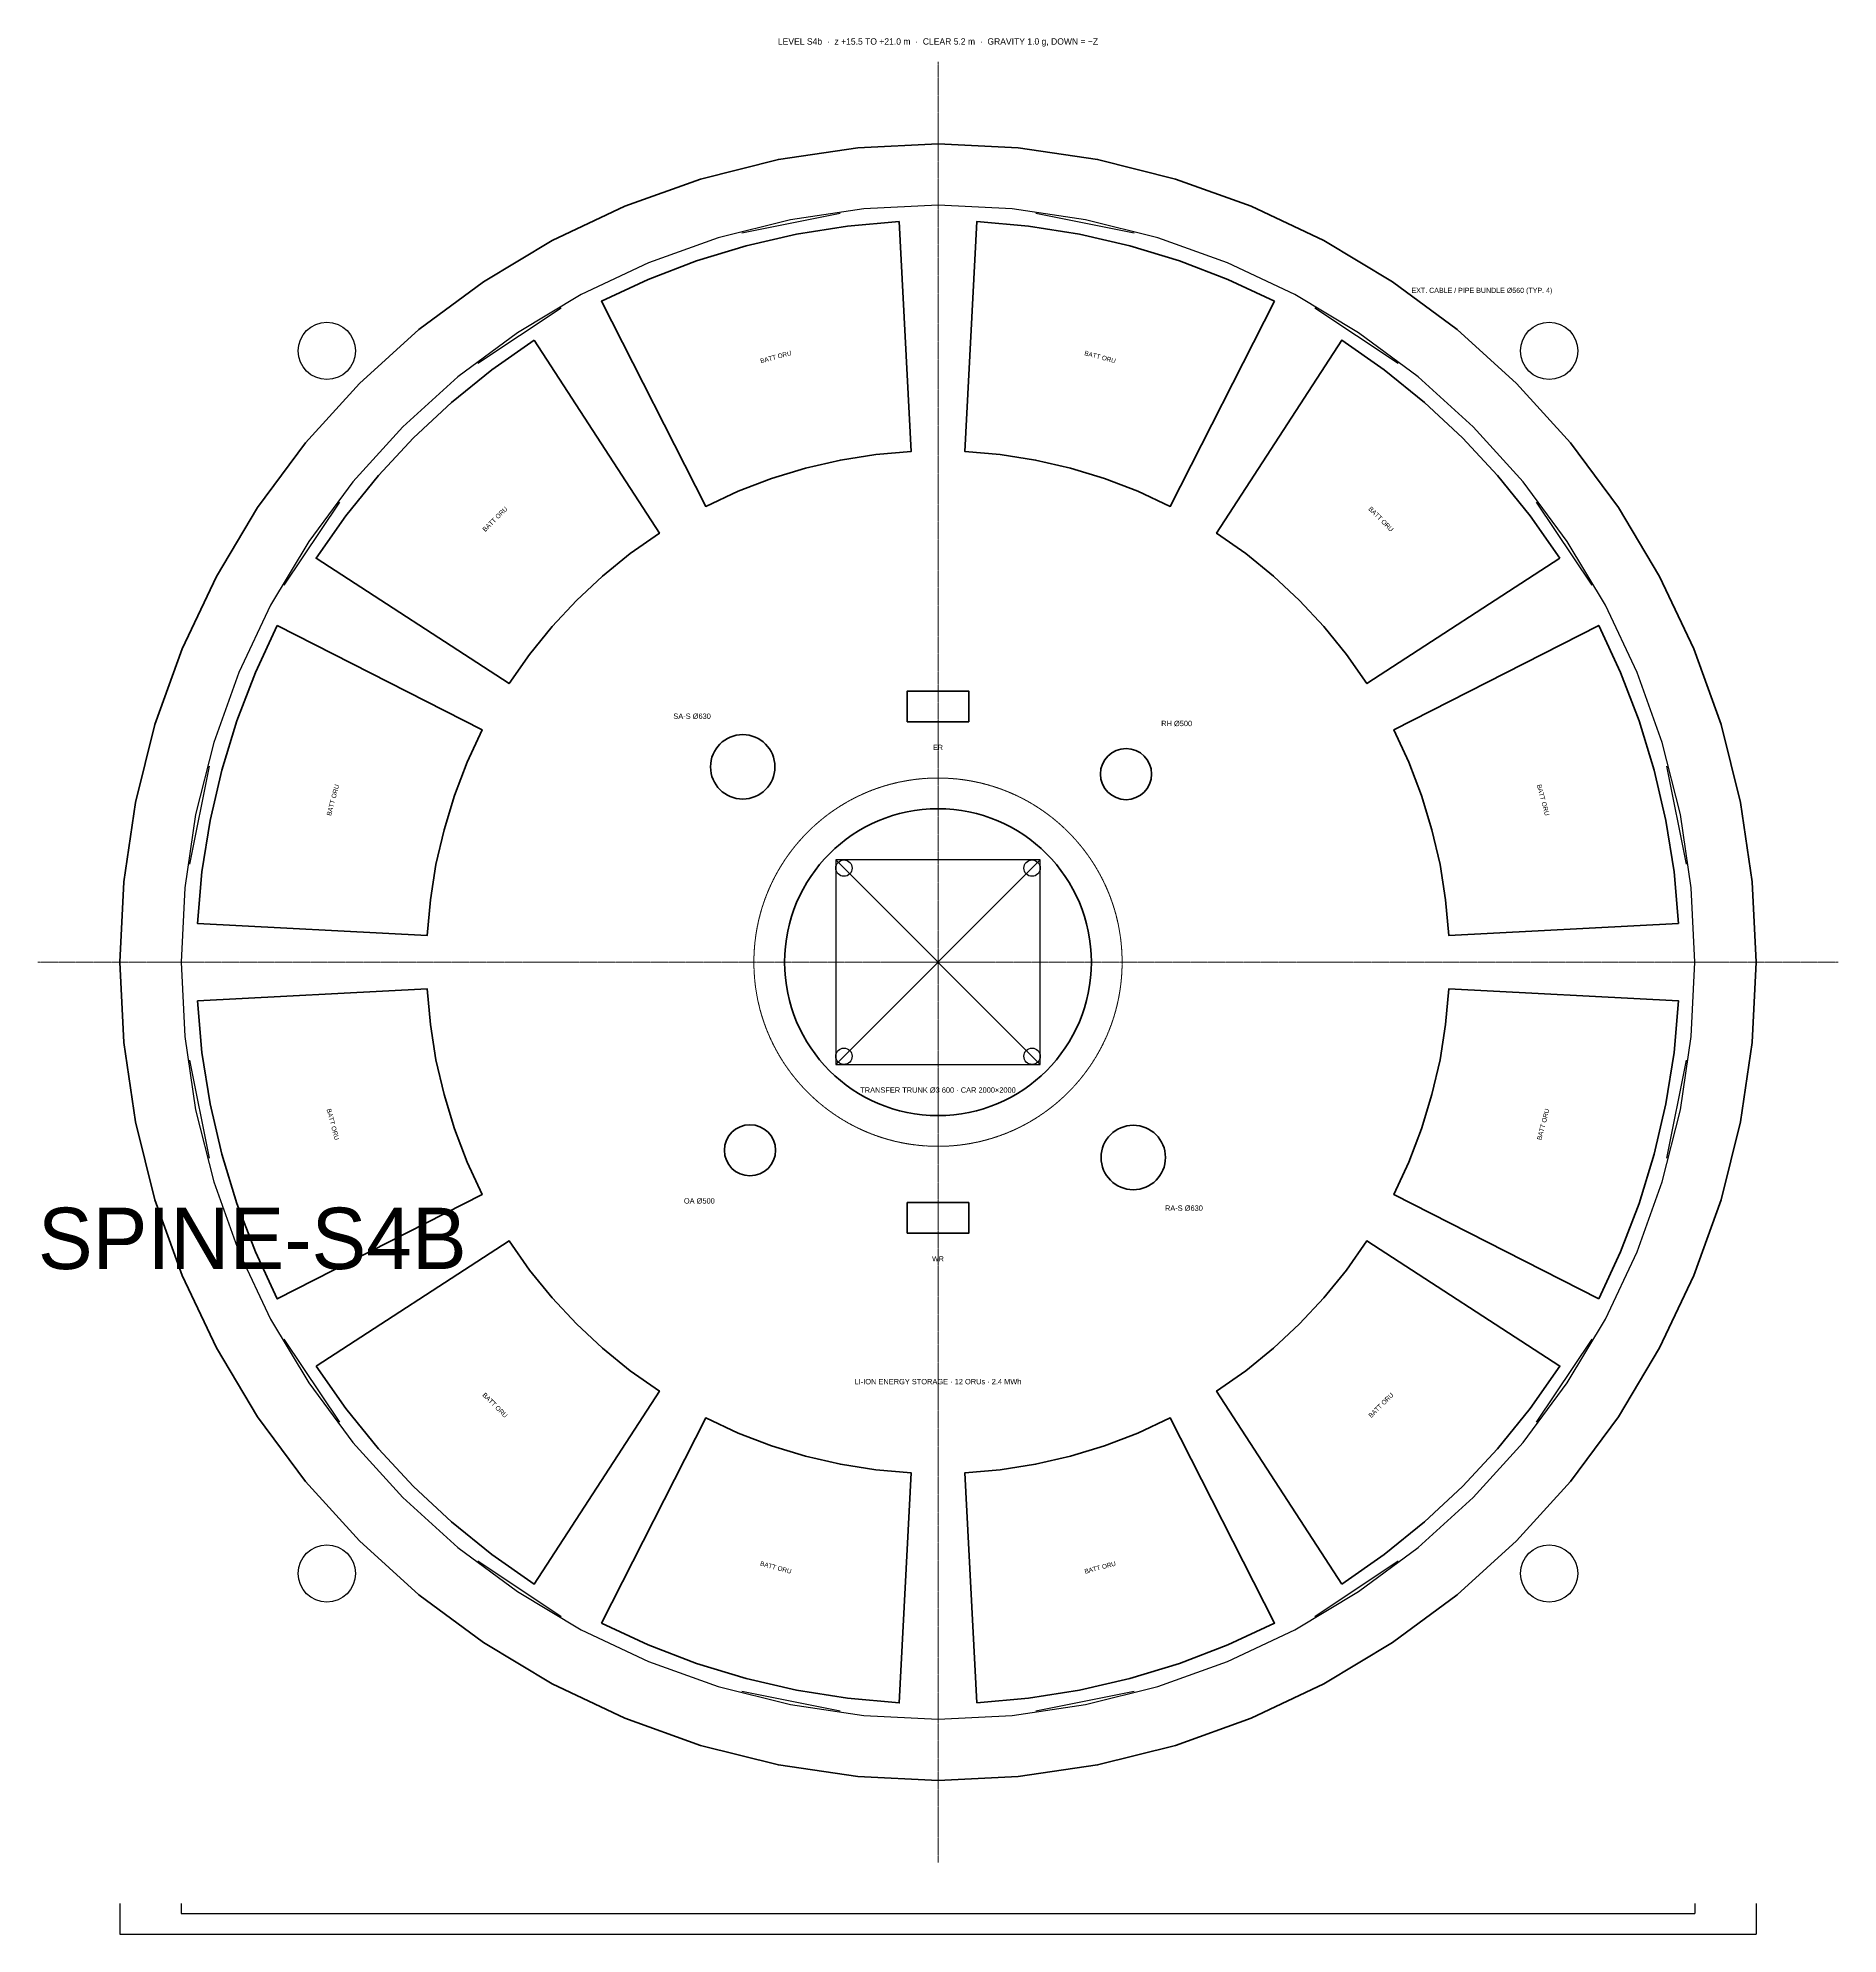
# Model space of a CAD drawing. Header units: millimetres. Extents: x 0 to 221000, y -9500 to 9035.
# Drawn here: x 158200 to 175800, y -9500 to 9035 of the extents above; entities that cross this region are included whole.
import ezdxf
from ezdxf.enums import TextEntityAlignment as Align

# ---------------------------------------------------------------- set-up
doc = ezdxf.new("R2010")
doc.units = ezdxf.units.MM
doc.linetypes.add('CENTER', pattern=[5.08, 3.175, -0.635, 0.635, -0.635])
doc.linetypes.add('DASHED', pattern=[1.524, 1.27, -0.254])
for name, color, linetype, lineweight in [('A-ANNO-DIMS', 2, 'CONTINUOUS', 18), ('A-ANNO-NOTE', 7, 'CONTINUOUS', 18), ('A-ANNO-TEXT', 7, 'CONTINUOUS', 25), ('A-EQPM', 30, 'CONTINUOUS', 25), ('A-GLAZ', 5, 'CONTINUOUS', 25), ('A-GRID', 9, 'CENTER', 18), ('A-HIDN', 8, 'DASHED', 18), ('A-POCHE', 7, 'CONTINUOUS', 50), ('A-WALL-SHFT', 7, 'CONTINUOUS', 35), ('E-POWR', 1, 'CONTINUOUS', 35), ('M-ANNO-TEXT', 7, 'CONTINUOUS', 25), ('M-DUCT-OAIR', 3, 'CONTINUOUS', 35), ('M-DUCT-RETN', 30, 'CONTINUOUS', 35), ('M-DUCT-SUPP', 5, 'CONTINUOUS', 35)]:
    doc.layers.add(name, color=color, linetype=linetype, lineweight=lineweight)
doc.layers.add('A-VOID', color=7, linetype='CONTINUOUS')
doc.styles.add('OpenSansCondensed-Light', font='OpenSansCondensed-Light.ttf')
doc.dimstyles.new('EZDXF', dxfattribs={"dimtxt": 0.25, "dimasz": 0.175, "dimexe": 0.375, "dimexo": 0.125, "dimgap": 0.1, "dimtad": 1, "dimlfac": 100, "dimzin": 12, "dimdsep": 46, "dimtxsty": 'OpenSansCondensed-Light', "dimblk": 'ARCHTICK', "dimcen": 2.5, "dimazin": 3, "dimtfac": 0.5, "dimtmove": 2, "dimatfit": 3})

# ---------------------------------------------------------------- blocks, each defined once
blk = doc.blocks.new('_ARCHTICK')
at = {"color": 0, "linetype": 'BYBLOCK', "const_width": 0.15}
blk.add_lwpolyline([(-0.5, -0.5), (0.5, 0.5)], dxfattribs=at)

msp = doc.modelspace()

# ---------------------------------------------------------------- linework, layer by layer
at = {"layer": 'A-EQPM'}
for p, q in [((166000, -1000), (168000, 1000)), ((166000, 1000), (168000, -1000))]:
    msp.add_line(p, q, dxfattribs=at)
msp.add_lwpolyline([(166000, -1000), (168000, -1000), (168000, 1000), (166000, 1000)], close=True, dxfattribs=at)
for centre, radius in [((161024.9477, 5975.0523), 280), ((172975.0523, 5975.0523), 280), ((166080.76118, 919.23882), 80), ((167919.23882, 919.23882), 80), ((166080.76118, -919.23882), 80), ((167919.23882, -919.23882), 80), ((161024.9477, -5975.0523), 280), ((172975.0523, -5975.0523), 280)]:
    msp.add_circle(centre, radius, dxfattribs=at)
at = {"layer": 'A-GLAZ'}
for p, q in [((166043.10223, 7317.70091), (165083.69536, 7126.86302)), ((168916.30464, 7126.86302), (167956.89777, 7317.70091)), ((163315.57884, 6394.48518), (162502.23296, 5851.02484)), ((171497.76704, 5851.02484), (170684.42116, 6394.48518)), ((161148.97516, 4497.76704), (160605.51482, 3684.42116)), ((173394.48518, 3684.42116), (172851.02484, 4497.76704)), ((159873.13698, 1916.30464), (159682.29909, 956.89777)), ((174317.70091, 956.89777), (174126.86302, 1916.30464)), ((159682.29909, -956.89777), (159873.13698, -1916.30464)), ((174126.86302, -1916.30464), (174317.70091, -956.89777)), ((160605.51482, -3684.42116), (161148.97516, -4497.76704)), ((172851.02484, -4497.76704), (173394.48518, -3684.42116)), ((162502.23296, -5851.02484), (163315.57884, -6394.48518)), ((170684.42116, -6394.48518), (171497.76704, -5851.02484)), ((165083.69536, -7126.86302), (166043.10223, -7317.70091)), ((167956.89777, -7317.70091), (168916.30464, -7126.86302))]:
    msp.add_line(p, q, dxfattribs=at)
at = {"layer": 'A-GRID'}
for q in [(167000, 8800), (158200, 0), (175800, 0), (167000, -8800)]:
    msp.add_line((167000, 0), q, dxfattribs=at)
at = {"layer": 'A-HIDN'}
msp.add_circle((167000, 0), 1800, dxfattribs=at)
at = {"layer": 'A-POCHE'}
msp.add_lwpolyline([(175000, 0), (174961.47781, 784.13712), (174846.28224, 1560.72258), (174655.52269, 2322.27742), (174391.03626, 3061.46746), (174055.37011, 3771.17389), (173651.7569, 4444.56186), (173184.08363, 5075.14627), (172656.85425, 5656.85425), (172075.14627, 6184.08363), (171444.56186, 6651.7569), (170771.17389, 7055.37011), (170061.46746, 7391.03626), (169322.27742, 7655.52269), (168560.72258, 7846.28224), (167784.13712, 7961.47781), (167000, 8000), (166215.86288, 7961.47781), (165439.27742, 7846.28224), (164677.72258, 7655.52269), (163938.53254, 7391.03626), (163228.82611, 7055.37011), (162555.43814, 6651.7569), (161924.85373, 6184.08363), (161343.14575, 5656.85425), (160815.91637, 5075.14627), (160348.2431, 4444.56186), (159944.62989, 3771.17389), (159608.96374, 3061.46746), (159344.47731, 2322.27742), (159153.71776, 1560.72258), (159038.52219, 784.13712), (159000, 0), (159038.52219, -784.13712), (159153.71776, -1560.72258), (159344.47731, -2322.27742), (159608.96374, -3061.46746), (159944.62989, -3771.17389), (160348.2431, -4444.56186), (160815.91637, -5075.14627), (161343.14575, -5656.85425), (161924.85373, -6184.08363), (162555.43814, -6651.7569), (163228.82611, -7055.37011), (163938.53254, -7391.03626), (164677.72258, -7655.52269), (165439.27742, -7846.28224), (166215.86288, -7961.47781), (167000, -8000), (167784.13712, -7961.47781), (168560.72258, -7846.28224), (169322.27742, -7655.52269), (170061.46746, -7391.03626), (170771.17389, -7055.37011), (171444.56186, -6651.7569), (172075.14627, -6184.08363), (172656.85425, -5656.85425), (173184.08363, -5075.14627), (173651.7569, -4444.56186), (174055.37011, -3771.17389), (174391.03626, -3061.46746), (174655.52269, -2322.27742), (174846.28224, -1560.72258), (174961.47781, -784.13712)], close=True, dxfattribs=at)
at = {"layer": 'A-VOID'}
msp.add_lwpolyline([(174400, 0), (174364.36698, 725.32684), (174257.81107, 1443.66838), (174081.35848, 2148.10661), (173836.70854, 2831.8574), (173526.21736, 3488.33585), (173152.87513, 4111.21972), (172720.27735, 4694.5103), (172232.59018, 5232.59018), (171694.5103, 5720.27735), (171111.21972, 6152.87513), (170488.33585, 6526.21736), (169831.8574, 6836.70854), (169148.10661, 7081.35848), (168443.66838, 7257.81107), (167725.32684, 7364.36698), (167000, 7400), (166274.67316, 7364.36698), (165556.33162, 7257.81107), (164851.89339, 7081.35848), (164168.1426, 6836.70854), (163511.66415, 6526.21736), (162888.78028, 6152.87513), (162305.4897, 5720.27735), (161767.40982, 5232.59018), (161279.72265, 4694.5103), (160847.12487, 4111.21972), (160473.78264, 3488.33585), (160163.29146, 2831.8574), (159918.64152, 2148.10661), (159742.18893, 1443.66838), (159635.63302, 725.32684), (159600, 0), (159635.63302, -725.32684), (159742.18893, -1443.66838), (159918.64152, -2148.10661), (160163.29146, -2831.8574), (160473.78264, -3488.33585), (160847.12487, -4111.21972), (161279.72265, -4694.5103), (161767.40982, -5232.59018), (162305.4897, -5720.27735), (162888.78028, -6152.87513), (163511.66415, -6526.21736), (164168.1426, -6836.70854), (164851.89339, -7081.35848), (165556.33162, -7257.81107), (166274.67316, -7364.36698), (167000, -7400), (167725.32684, -7364.36698), (168443.66838, -7257.81107), (169148.10661, -7081.35848), (169831.8574, -6836.70854), (170488.33585, -6526.21736), (171111.21972, -6152.87513), (171694.5103, -5720.27735), (172232.59018, -5232.59018), (172720.27735, -4694.5103), (173152.87513, -4111.21972), (173526.21736, -3488.33585), (173836.70854, -2831.8574), (174081.35848, -2148.10661), (174257.81107, -1443.66838), (174364.36698, -725.32684)], close=True, dxfattribs=at)
at = {"layer": 'A-WALL-SHFT'}
for points in [[(166700, 2350), (167300, 2350), (167300, 2650), (166700, 2650)], [(166700, -2650), (167300, -2650), (167300, -2350), (166700, -2350)]]:
    msp.add_lwpolyline(points, close=True, dxfattribs=at)
msp.add_circle((167000, 0), 1500, dxfattribs=at)
at = {"layer": 'E-POWR'}
for points in [[(166620.56432, 7240.06413), (166116.44726, 7195.9596), (165616.63478, 7116.79708), (165123.56192, 7002.96224), (164639.63088, 6855.00967), (164167.19932, 6673.66019), (163708.56888, 6459.7973), (164730.0475, 4455.03262), (165046.34436, 4602.52427), (165372.15923, 4727.59288), (165705.90477, 4829.62913), (166045.95502, 4908.13592), (166390.65328, 4962.73076), (166738.32022, 4993.14767)], [(170291.43112, 6459.7973), (169832.80068, 6673.66019), (169360.36912, 6855.00967), (168876.43808, 7002.96224), (168383.36522, 7116.79708), (167883.55274, 7195.9596), (167379.43568, 7240.06413), (167261.67978, 4993.14767), (167609.34672, 4962.73076), (167954.04498, 4908.13592), (168294.09523, 4829.62913), (168627.84077, 4727.59288), (168953.65564, 4602.52427), (169269.9525, 4455.03262)], [(163051.367, 6080.36162), (162636.84108, 5790.10745), (162243.57204, 5471.64446), (161873.47584, 5126.52416), (161528.35554, 4756.42796), (161209.89255, 4363.15892), (160919.63838, 3948.633), (162806.64716, 2723.19518), (163006.82245, 3009.07512), (163226.4521, 3280.29514), (163464.46609, 3535.53391), (163719.70486, 3773.5479), (163990.92488, 3993.17755), (164276.80482, 4193.35284)], [(173080.36162, 3948.633), (172790.10745, 4363.15892), (172471.64446, 4756.42796), (172126.52416, 5126.52416), (171756.42796, 5471.64446), (171363.15892, 5790.10745), (170948.633, 6080.36162), (169723.19518, 4193.35284), (170009.07512, 3993.17755), (170280.29514, 3773.5479), (170535.53391, 3535.53391), (170773.5479, 3280.29514), (170993.17755, 3009.07512), (171193.35284, 2723.19518)], [(160540.2027, 3291.43112), (160326.33981, 2832.80068), (160144.99033, 2360.36912), (159997.03776, 1876.43808), (159883.20292, 1383.36522), (159804.0404, 883.55274), (159759.93587, 379.43568), (162006.85233, 261.67978), (162037.26924, 609.34672), (162091.86408, 954.04498), (162170.37087, 1294.09523), (162272.40712, 1627.84077), (162397.47573, 1953.65564), (162544.96738, 2269.9525)], [(174240.06413, 379.43568), (174195.9596, 883.55274), (174116.79708, 1383.36522), (174002.96224, 1876.43808), (173855.00967, 2360.36912), (173673.66019, 2832.80068), (173459.7973, 3291.43112), (171455.03262, 2269.9525), (171602.52427, 1953.65564), (171727.59288, 1627.84077), (171829.62913, 1294.09523), (171908.13592, 954.04498), (171962.73076, 609.34672), (171993.14767, 261.67978)], [(159759.93587, -379.43568), (159804.0404, -883.55274), (159883.20292, -1383.36522), (159997.03776, -1876.43808), (160144.99033, -2360.36912), (160326.33981, -2832.80068), (160540.2027, -3291.43112), (162544.96738, -2269.9525), (162397.47573, -1953.65564), (162272.40712, -1627.84077), (162170.37087, -1294.09523), (162091.86408, -954.04498), (162037.26924, -609.34672), (162006.85233, -261.67978)], [(173459.7973, -3291.43112), (173673.66019, -2832.80068), (173855.00967, -2360.36912), (174002.96224, -1876.43808), (174116.79708, -1383.36522), (174195.9596, -883.55274), (174240.06413, -379.43568), (171993.14767, -261.67978), (171962.73076, -609.34672), (171908.13592, -954.04498), (171829.62913, -1294.09523), (171727.59288, -1627.84077), (171602.52427, -1953.65564), (171455.03262, -2269.9525)], [(160919.63838, -3948.633), (161209.89255, -4363.15892), (161528.35554, -4756.42796), (161873.47584, -5126.52416), (162243.57204, -5471.64446), (162636.84108, -5790.10745), (163051.367, -6080.36162), (164276.80482, -4193.35284), (163990.92488, -3993.17755), (163719.70486, -3773.5479), (163464.46609, -3535.53391), (163226.4521, -3280.29514), (163006.82245, -3009.07512), (162806.64716, -2723.19518)], [(170948.633, -6080.36162), (171363.15892, -5790.10745), (171756.42796, -5471.64446), (172126.52416, -5126.52416), (172471.64446, -4756.42796), (172790.10745, -4363.15892), (173080.36162, -3948.633), (171193.35284, -2723.19518), (170993.17755, -3009.07512), (170773.5479, -3280.29514), (170535.53391, -3535.53391), (170280.29514, -3773.5479), (170009.07512, -3993.17755), (169723.19518, -4193.35284)], [(163708.56888, -6459.7973), (164167.19932, -6673.66019), (164639.63088, -6855.00967), (165123.56192, -7002.96224), (165616.63478, -7116.79708), (166116.44726, -7195.9596), (166620.56432, -7240.06413), (166738.32022, -4993.14767), (166390.65328, -4962.73076), (166045.95502, -4908.13592), (165705.90477, -4829.62913), (165372.15923, -4727.59288), (165046.34436, -4602.52427), (164730.0475, -4455.03262)], [(167379.43568, -7240.06413), (167883.55274, -7195.9596), (168383.36522, -7116.79708), (168876.43808, -7002.96224), (169360.36912, -6855.00967), (169832.80068, -6673.66019), (170291.43112, -6459.7973), (169269.9525, -4455.03262), (168953.65564, -4602.52427), (168627.84077, -4727.59288), (168294.09523, -4829.62913), (167954.04498, -4908.13592), (167609.34672, -4962.73076), (167261.67978, -4993.14767)]]:
    msp.add_lwpolyline(points, close=True, dxfattribs=at)
at = {"layer": 'M-DUCT-OAIR'}
msp.add_circle((165161.52237, -1838.47763), 250, dxfattribs=at)
at = {"layer": 'M-DUCT-RETN'}
for centre, radius in [((168838.47763, 1838.47763), 250), ((168909.18831, -1909.18831), 315)]:
    msp.add_circle(centre, radius, dxfattribs=at)
at = {"layer": 'M-DUCT-SUPP'}
msp.add_circle((165090.81169, 1909.18831), 315, dxfattribs=at)

# ---------------------------------------------------------------- texts
at = {"layer": 'A-ANNO-NOTE'}
for s, height, p in [('LEVEL S4b  ·  z +15.5 TO +21.0 m  ·  CLEAR 5.2 m  ·  GRAVITY 1.0 g, DOWN = −Z', 62.5, (167000, 9000)), ('EXT. CABLE / PIPE BUNDLE Ø560 (TYP. 4)', 50, (172317.7573, 6566.88337)), ('ER', 50, (167000, 2100)), ('TRANSFER TRUNK Ø3 600 · CAR 2000×2000', 52.5, (167000, -1250)), ('WR', 50, (167000, -2900)), ('LI-ION ENERGY STORAGE · 12 ORUs · 2.4 MWh', 52.5, (167000, -4100))]:
    msp.add_text(s, height=height, dxfattribs=at).set_placement(p, align=Align.MIDDLE_CENTER)
for rotation, p in [(15, (165414.73335, 5916.29569)), (-15, (168585.26665, 5916.29569)), (45, (162668.97097, 4331.02903)), (-45, (171331.02903, 4331.02903)), (75, (161083.70431, 1585.26665)), (-75, (172916.29569, 1585.26665)), (-75, (161083.70431, -1585.26665)), (75, (172916.29569, -1585.26665)), (-45, (162668.97097, -4331.02903)), (45, (171331.02903, -4331.02903)), (-15, (165414.73335, -5916.29569)), (15, (168585.26665, -5916.29569))]:
    msp.add_text('BATT ORU', height=45, rotation=rotation, dxfattribs=at).set_placement(p, align=Align.MIDDLE_CENTER)
at = {"layer": 'A-ANNO-TEXT'}
msp.add_text('SPINE-S4B', height=600, dxfattribs=at).set_placement((158200, -3000))
at = {"layer": 'M-ANNO-TEXT'}
for s, p in [('SA-S Ø630', (164595.83694, 2404.16306)), ('RH Ø500', (169333.45238, 2333.45238)), ('OA Ø500', (164666.54762, -2333.45238)), ('RA-S Ø630', (169404.16306, -2404.16306))]:
    msp.add_text(s, height=52.5, dxfattribs=at).set_placement(p, align=Align.MIDDLE_CENTER)

# ---------------------------------------------------------------- dimensions: what is measured, and where the dimension line sits
at = {"layer": 'A-ANNO-DIMS'}
for base, p1, p2 in [((159000, -9500), (159000, -9200), (175000, -9200)), ((159600, -9300), (159600, -9200), (174400, -9200))]:
    msp.add_linear_dim(base=base, p1=p1, p2=p2, dimstyle='EZDXF', dxfattribs=at).render()

doc.saveas('drawing.dxf')
